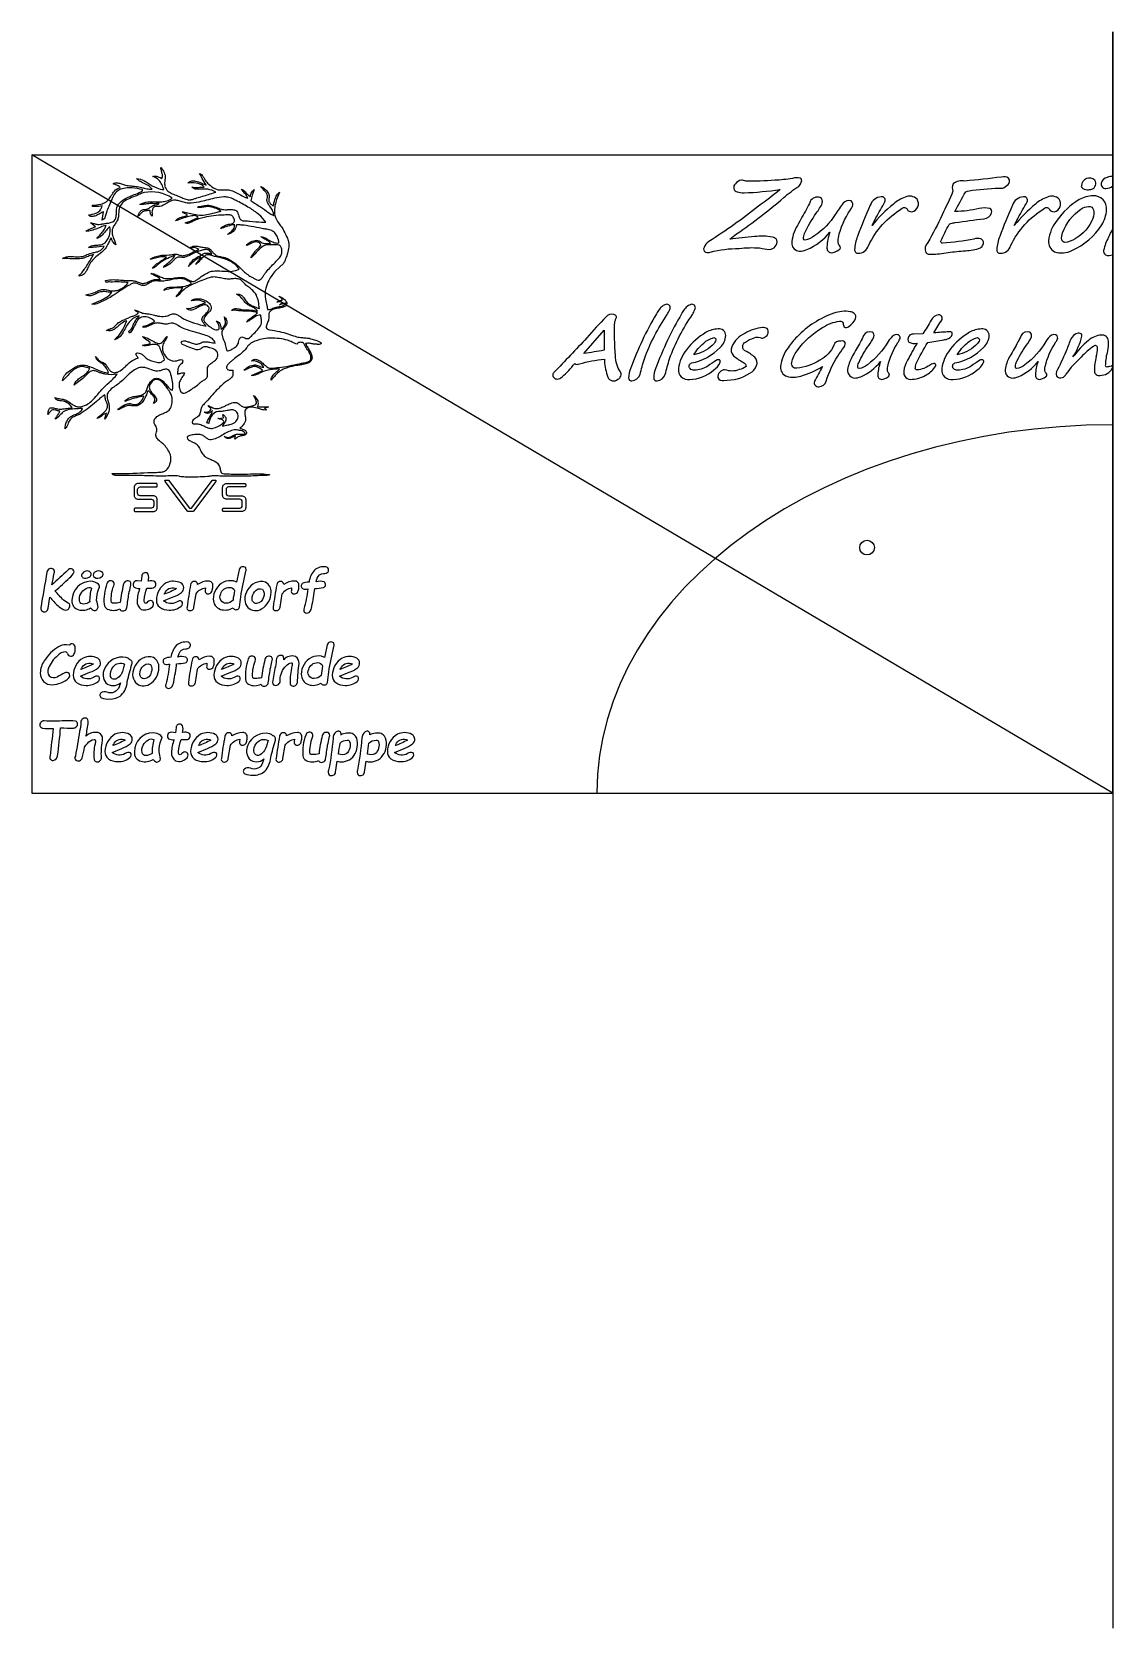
# Model space of a CAD drawing. Header units: millimetres. Extents: x -440 to 0, y -340 to 310.
import ezdxf

# ---------------------------------------------------------------- set-up
doc = ezdxf.new("R2010")
doc.units = ezdxf.units.MM
doc.layers.get('0').update_dxf_attribs({"linetype": 'CONTINUOUS'})

msp = doc.modelspace()

# ---------------------------------------------------------------- linework, layer by layer
for p, q in [((0, 0), (0, 310)), ((0, 310), (0, -340)), ((-440, 260), (0, 260)), ((-7.47, 171.87), (-7.46, 171.87))]:
    msp.add_line(p, q)
msp.add_lwpolyline([(-440, 260), (-440, 0), (0, 0)], close=True)
for points in [[(-362.89, 237.83, 0.078095), (-360.84, 237.6, -0.012143), (-359.14, 237.68, -0.07462), (-357.6, 237.53, -0.213963), (-356.36, 236.65, -0.054467), (-355.92, 235.53, 0.021533), (-355.61, 234.5, 0.085307), (-355.17, 233.7, 0.166481), (-354.17, 233.12, 0.048582), (-353.15, 233.04, -0.039003), (-351.24, 232.93, 0.01442), (-346.5, 232.57, 0.010617), (-344.76, 232.54, 0.061331), (-347.68, 235.65, 0.034217), (-351.44, 238.34, 0.018165), (-356.4, 241.07, 0.013674), (-358.27, 242.01, 0.065654), (-360.39, 242.72, 0.056214), (-361.9, 242.79, 0.040355), (-365.62, 242.27, 0.0064), (-368.9, 241.47, -0.013448), (-372.07, 240.71, -0.056274), (-376.24, 240.26, -0.06083), (-378.32, 240.62, 0.008163), (-380.17, 241.18, 0.058503), (-381.8, 241.47, 0.090358), (-382.98, 241.3, 0.058814), (-384.77, 240.45, -0.011067), (-386.09, 239.67, -0.082101), (-387.88, 238.96, -0.026806), (-389.02, 238.89, 0.089836), (-390.12, 238.74, 0.23941), (-390.97, 237.86, 0.071833), (-391.13, 236.54, -0.004723), (-391.06, 234.92, -0.169112), (-391.78, 236.24, -0.039323), (-391.85, 237.3, 0.002573), (-393.29, 237.19, 0.075059), (-394.59, 236.93, 0.120117), (-395.44, 236.33, 0.011124), (-395.93, 235.75, -0.104435), (-396.88, 234.92, -0.030726), (-396.4, 236.17, -0.084952), (-395.78, 237.07, -0.152795), (-394.67, 237.62, -0.008756), (-393.56, 237.78, 0.099634), (-392.3, 238.28, 0.012251), (-391.32, 238.91, -0.060534), (-390.38, 239.4, -0.046736), (-389.58, 239.59, 0.080861), (-388.55, 239.88, 0.092285), (-388.15, 240.21, -0.041165), (-390.39, 240.05, 0.017875), (-392.38, 240.05, 0.022538), (-394.25, 239.84, -0.042818), (-396.08, 239.68, -0.111408), (-392.8, 240.78, -0.030847), (-390.42, 240.87, 0.007243), (-388.05, 240.83, 0.031272), (-386.16, 240.95, 0.078426), (-383.99, 241.59, 0.059792), (-382.86, 242.33, 0.195448), (-394.23, 244.56, 0.056053), (-395.95, 243.97, -0.020634), (-397.94, 243.07, 0.026711), (-400.84, 241.89, 0.073359), (-403.07, 240.46, 0.163703), (-404.51, 237.86, 0.028409), (-404.7, 235.96, -0.045169), (-404.89, 234.26, -0.080611), (-405.41, 232.9, -0.014358), (-406.29, 231.58, 0.057225), (-407.12, 230.09, 0.135897), (-407.31, 227.68, 0.04977), (-406.76, 225.89, -0.023767), (-406.12, 224.24, -0.034837), (-405.87, 223.28, -0.130544), (-407.42, 225.37, -0.017825), (-407.73, 226.19, 0.031317), (-408.68, 224.39, -0.020044), (-409.47, 222.83, -0.07548), (-411.08, 220.74, -0.023488), (-413.46, 218.78, 0.044308), (-415.36, 217.05, 0.062795), (-416.71, 215.02, -0.012804), (-417.67, 213.05, -0.03837), (-418.35, 211.96, -0.134679), (-419.83, 210.79, -0.085347), (-420.96, 210.58, 0.043924), (-418.62, 213.4, 0.015012), (-416.05, 217.44, -0.009246), (-414.87, 219.31, 0.063718), (-416.66, 218.82, -0.013079), (-418.6, 218.03, -0.052436), (-419.88, 217.74, -0.035481), (-422.91, 217.59, -0.000519), (-426.2, 217.7, 0.008137), (-427.57, 217.72, -0.111576), (-425.53, 218.46, -0.037619), (-423.63, 218.52, 0.015265), (-421.16, 218.41, 0.085238), (-419, 218.74, 0.015971), (-417.59, 219.3, -0.060005), (-415.31, 220.07, 0.010284), (-413.78, 220.4, 0.077216), (-412.12, 221.03, 0.147683), (-410.64, 222.75, -0.012713), (-414.7, 222.31, -0.018918), (-416.99, 222.22, -0.135308), (-415.21, 223.03, -0.028299), (-413.6, 223.19, 0.03972), (-411.94, 223.36, 0.181277), (-409.8, 224.6, 0.084249), (-408.75, 226.37, 0.098184), (-408.14, 229.59, 0.049802), (-408.26, 230.68, 0.052681), (-409.66, 229.33, -0.021584), (-411.41, 227.27, -0.078553), (-412.76, 226.22, -0.064282), (-413.55, 225.92, -0.011742), (-411.99, 227.74, 0.030852), (-410.78, 229.26, 0.087404), (-409.84, 231.21, 0.029745), (-412.01, 230.51, -0.012953), (-414.64, 229.48, -0.049218), (-416.9, 228.9, -0.045949), (-418.04, 228.83, -0.072961), (-416.21, 229.87, 0.006253), (-414.08, 230.68), (-416.19, 232.27, -0.050198), (-414.62, 231.94, 0.034362), (-413.28, 231.59, 0.07775), (-412.02, 231.65, -0.019041), (-410.74, 231.91, -0.004969), (-409.23, 232.11, 0.059146), (-407.59, 232.47, 0.232952), (-405.89, 234.1, 0.076056), (-405.64, 235.36, 0.005106), (-405.62, 236.92, -0.171007), (-404.74, 239.8, -0.089764), (-402.55, 241.82, -0.038875), (-400.14, 243.04, -0.000333), (-397.76, 243.97, 0.042466), (-395.03, 245.24), (-395.03, 245.77, 0.052607), (-399.13, 246.49, 0.053174), (-401.95, 246.41, 0.08554), (-404.45, 245.65, 0.14353), (-406.47, 243.77, 0.036495), (-407.52, 241.71, 0.004292), (-408.75, 238.94, 0.023441), (-409.68, 236.51, -0.004865), (-410.13, 234.79, -0.217566), (-411.43, 233.33), (-410.9, 236.77, 0.01647), (-412.27, 236.02, -0.030117), (-413.69, 235.29, -0.076288), (-415.15, 234.85, -0.04484), (-415.65, 234.84, -0.186022), (-416.99, 235.45, 0.067282), (-413.98, 236.2, 0.093622), (-412.42, 237.19, 0.173014), (-411.43, 239.15, -0.055366), (-414.28, 238.88, -0.002433), (-415.4, 238.89), (-415.4, 239.42, 0.046184), (-412.01, 239.89, 0.084312), (-409.94, 240.73, 0.062279), (-408.94, 241.61, 0.041308), (-407.68, 243.37, -0.046591), (-406.45, 245.13, -0.158079), (-404.02, 246.56, 0.129844), (-405.16, 247.48, 0.02376), (-406.5, 247.99, -0.008223), (-406.93, 248.15, -0.164817), (-405.17, 248.53, -0.047024), (-403.59, 248.16, 0.020979), (-401.91, 247.62, 0.03426), (-399.63, 247.26, -0.002576), (-397.74, 247.09, -0.034804), (-395.29, 246.64, 0.021404), (-393.21, 246.14, 0.065986), (-391.06, 246.03, 0.078431), (-392.7, 247.43, 0.019705), (-394.94, 248.61, -0.032662), (-396.53, 249.54, -0.043811), (-397.41, 250.26, -0.131307), (-394.41, 249.44, -0.021027), (-392.71, 248.36, 0.057617), (-389.18, 246.48, 0.068252), (-386.29, 245.77, 0.024465), (-387.11, 247.82, 0.090136), (-388.37, 249.69, 0.127493), (-390.79, 251.06, -0.187307), (-388.82, 251.11, -0.045233), (-387.84, 250.66), (-387.09, 250.26, 0.169528), (-386.88, 251.96, -0.002334), (-387.22, 253.22, -0.036103), (-387.35, 253.97, -0.054974), (-387.58, 254.7, -0.077144), (-387.58, 254.81, -0.668264), (-387.51, 254.84, -0.049068), (-387.12, 254.39, -0.008258), (-386.82, 253.97, -0.019521), (-386.19, 252.73, -0.140689), (-385.77, 250.55, -0.007872), (-385.92, 249.07, 0.082801), (-385.89, 247.2, 0.158907), (-384.61, 245.17, 0.07303), (-382.88, 244.1, 0.015312), (-380.74, 243.29, -0.024812), (-379.41, 242.74, 0.020344), (-377.71, 242.03, 0.076926), (-375.98, 241.63, 0.068624), (-374.66, 241.82, 0.014058), (-373.43, 242.23, -0.000494), (-371.26, 242.86, -0.002022), (-366.14, 244.41, -0.002751), (-365.13, 244.71, 0.11395), (-368.4, 245.9, 0.047551), (-371.7, 245.98, -0.033993), (-373.03, 245.95, -0.199342), (-374.92, 246.82, 0.068778), (-372.63, 246.65, 0.001473), (-370.78, 246.78, -0.012708), (-369.89, 246.82, 0.119146), (-370.85, 247.67, 0.064259), (-372.37, 248.27, 0.076857), (-375.47, 248.56, 0.051408), (-376.51, 248.41, -0.208187), (-374.86, 249.35, -0.080411), (-373.44, 249.27, -0.044289), (-370.89, 248.39, 0.012606), (-369.1, 247.62, -0.020483), (-370.66, 250.37, 0.011761), (-371.74, 252.38, -0.139209), (-370.39, 251.2, -0.012896), (-369.77, 250.15, 0.077885), (-368.48, 248.42, 0.044282), (-366.06, 246.52, 0.057729), (-364.92, 245.91, 0.068901), (-363.56, 245.64, 0.012942), (-361.45, 245.67, -0.041299), (-359.9, 245.63, -0.064564), (-357.87, 245.05, -0.026875), (-355.61, 243.91, 0.026088), (-353.31, 242.74, 0.029491), (-352.16, 242.33, 0.092726), (-353.15, 244.06, 0.005447), (-354.29, 245.36, -0.023863), (-354.81, 246.03, -0.082629), (-353.14, 244.84, 0.006779), (-352.02, 243.65, 0.045576), (-351.11, 242.86, -0.058055), (-350.75, 244.31, -0.173086), (-349.52, 245.77, 0.051951), (-350.84, 241.27, 0.000774), (-346.97, 238.73, -0.017572), (-343.72, 236.48, 0.06247), (-341.58, 235.18, 0.120633), (-342.11, 237.39, 0.023223), (-343.2, 239.03, -0.057529), (-344.21, 240.74, -0.153224), (-344.26, 242.01, 0.06442), (-344.09, 243.19, 0.120031), (-344.39, 244.16, 0.050985), (-345.27, 245.34, -0.005417), (-346.37, 246.49, -0.025277), (-346.87, 247.09, -0.07696), (-344.82, 245.7, -0.091101), (-343.68, 244.23, -0.180083), (-343.43, 242.61, 0.023791), (-343.57, 241.71, 0.188814), (-343.15, 240.34, 0.056146), (-342.3, 239.52, -0.0025), (-341.84, 239.15, 0.024473), (-341.37, 240.69, -0.023786), (-340.87, 242.41, -0.028784), (-340.58, 243.07, -0.118667), (-339.2, 244.71, 0.027926), (-340.7, 240.67, 0.051059), (-341.25, 237.83, 0.107483), (-340.86, 234.39, 0.067646), (-339.67, 232.29, -0.000242), (-338.46, 230.64, -0.046165), (-337.39, 228.82, -0.020635), (-336.02, 225.99, -0.067979), (-335.45, 224.08, -0.071417), (-335.5, 221.83, -0.035763), (-336.29, 218.79, -0.030892), (-337.22, 216.41, -0.045856), (-337.61, 215.71), (-340.81, 212.69, 0.066535), (-343.58, 208.81, 0.062396), (-344.78, 205.69, 0.100641), (-344.92, 201.16, 0.022457), (-344.39, 198.59, -0.004557), (-343.96, 196.82, 0.043653), (-342.3, 197.28, -0.021832), (-340.52, 197.9, -0.019007), (-339.41, 198.12, 0.033198), (-338.27, 198.37, 0.220973), (-336.55, 199.73), (-339.2, 198.93), (-338.14, 199.73, 0.16471), (-339.65, 200.08, 0.018204), (-340.26, 199.99, -0.118686), (-338.77, 200.65, 0.00091), (-338.14, 200.79), (-338.14, 201.32, -0.083306), (-339.46, 202.37, -0.061535), (-337.21, 201.06, -0.116782), (-336.42, 200.09, -0.146618), (-336.28, 199.24, -0.195362), (-336.82, 198.38, -0.097422), (-338.07, 197.81, -0.024001), (-339.78, 197.48, 0.04996), (-341.57, 197.09, 0.123836), (-343.08, 196.15, 0.1522), (-343.55, 195.04, 0.02407), (-343.59, 193.95, -0.041856), (-343.64, 192.92, -0.059808), (-343.93, 192.02, 0.04981), (-344.55, 190.48, 0.135298), (-344.6, 189.57, 0.201055), (-344.15, 188.99, 0.087388), (-343.25, 188.71, -0.017889), (-339.2, 187.99, -0.023511), (-335.84, 187.01, 0.010509), (-332.79, 186.04, 0.048871), (-330.61, 185.55, 0.006352), (-329.03, 185.45, -0.029632), (-327.82, 185.33, -0.034326), (-326.58, 185.08, -0.029657), (-323.78, 184.18, -0.037093), (-322.72, 183.69, -0.101031), (-322.31, 183.37, -0.485975), (-322.36, 183.01, -0.098033), (-323.04, 182.77, -0.100801), (-323.76, 182.75, -0.135604), (-323.85, 182.79, -0.044599), (-325.31, 182.9, 0.014066), (-326.73, 183.14, 0.109805), (-328.62, 183.06, 0.026971), (-327.72, 181.43, -0.017521), (-326.69, 179.66, -0.063481), (-326.08, 178.09, -0.153462), (-326.13, 176.47, -0.145215), (-326.96, 175.47, -0.069959), (-328.46, 174.81, -0.02884), (-330.62, 174.39, 0.013018), (-332.3, 174.16, 0.032832), (-335.77, 173.34, 0.048342), (-338.28, 172.3, 0.089022), (-340.61, 170.46, -0.007001), (-341.95, 168.94, -0.022551), (-342.64, 168.24, -0.146156), (-341.94, 170.01, -0.045951), (-340.91, 171.09, 0.01987), (-339.58, 172.32, 0.019861), (-339.2, 172.74, 0.047415), (-343.09, 172.41, 0.068515), (-346.68, 171.29, -0.003863), (-347.96, 170.69, -0.037087), (-349.07, 170.28, -0.078835), (-350.58, 170.09, -0.027855), (-348.76, 170.94, 0.023978), (-346.72, 171.85, 0.018884), (-346.08, 172.21, 0.068218), (-347.87, 173.35, 0.068639), (-349.04, 173.71, 0.117434), (-350.53, 173.53, 0.026176), (-352.11, 172.81, -0.073617), (-353.75, 172.21, -0.075849), (-352.32, 173.37, -0.09667), (-349.87, 174.33, -0.138265), (-348.12, 174.16, -0.013447), (-347.28, 173.82, 0.06658), (-346.21, 173.52, 0.063309), (-345.55, 173.53, 0.097), (-347.39, 175.31, 0.202774), (-350.58, 175.92, -0.115691), (-349.73, 176.55, -0.166231), (-348.43, 176.59, -0.075113), (-346.87, 175.75, -0.016767), (-345.27, 174.42, 0.045095), (-343.98, 173.4, 0.162813), (-342.46, 173.03, 0.018377), (-340.74, 173.24, -0.013796), (-339.65, 173.34, 0.024763), (-335.22, 174.02, -0.000183), (-331.15, 174.88, -0.013335), (-329.44, 175.19, 0.056311), (-327.68, 175.63, 0.116972), (-326.73, 176.24, 0.113923), (-326.47, 176.73, 0.12879), (-326.51, 178.03, 0.0534), (-327.19, 179.61, 0.003559), (-328.33, 181.43, -0.021328), (-328.81, 182.33, 0.044487), (-329.22, 183.02, 0.162744), (-329.88, 183.51, 0.164531), (-331.4, 183.46, 0.174804), (-331.97, 183.02, 0.097569), (-332.06, 182.79, -0.022708), (-334.05, 183.66, 0.042278), (-336.02, 184.45, 0.070618), (-342.61, 185.33, 0.089002), (-348.67, 184.27, 0.048173), (-350.84, 183.2, 0.081974), (-352.42, 181.68, -0.017554), (-353.53, 180.24, -0.042913), (-355.84, 178.22, 0.011284), (-358.06, 176.53, 0.010452), (-359.16, 175.59, 0.030578), (-360.13, 174.73, 0.177518), (-360.78, 173.51, 0.317884), (-360.35, 172.56, 0.093138), (-359.65, 172.31, 0.040836), (-358.25, 172.21, -0.016818), (-358.17, 171.09, -0.117964), (-358.39, 169.8, -0.108087), (-359.39, 168.64, -0.024445), (-360.62, 167.82, 0.048516), (-361.95, 166.89, 0.022077), (-365.89, 162.91, 0.005462), (-368.42, 160.04, -0.015708), (-369.49, 158.92, 0.066133), (-370.79, 157.39, 0.09259), (-371.3, 155.96, -0.021783), (-371.59, 154.64, -0.05366), (-371.86, 153.97, -0.105655), (-372.53, 153.27, -0.018174), (-373.52, 152.64, 0.066994), (-374.35, 152, 0.203096), (-374.75, 151.08, 0.357499), (-374.25, 150.42, 0.057928), (-373.24, 150.36, -0.10543), (-371.72, 150.22, -0.038001), (-370.08, 149.56, 0.025295), (-368.71, 148.92, 0.082618), (-367.15, 148.55, 0.068079), (-366.19, 148.63, 0.109803), (-362.76, 150.33, 0.051039), (-362.17, 150.85, 0.147838), (-361.92, 151.36, 0.226263), (-362.1, 151.82, 0.112187), (-362.83, 152.19, -0.005561), (-364.05, 152.53, -0.036693), (-364.33, 152.63), (-361.95, 152.9), (-362.22, 154.22, -0.082076), (-361.3, 153.28, -0.231754), (-361.08, 151.91, -0.067776), (-361.49, 151.03, 0.008643), (-362.48, 149.46, -0.025969), (-360.3, 149.95, 0.040344), (-358.45, 150.39, 0.190999), (-356.59, 151.89, 0.137613), (-356.07, 153.71, 0.329302), (-357.74, 155.98, 0.098512), (-359.06, 156.08, 0.037687), (-360.58, 155.8, -0.036145), (-361.78, 155.54, -0.020031), (-363.35, 155.44, 0.032255), (-364.61, 155.33, 0.172346), (-366.14, 154.54, 0.100469), (-367.6, 152.16, 0.069737), (-368.04, 150.52), (-368.83, 150.78, -0.053235), (-368.13, 152.32, 0.001694), (-367.26, 153.78, 0.091695), (-366.45, 155.81, -0.018762), (-367.5, 155.08, -0.125503), (-368.58, 154.65, -0.18765), (-369.62, 155.02, -0.027125), (-369.89, 155.28, 0.068721), (-368.75, 155.2, 0.207354), (-367.45, 155.85, 0.058663), (-366.98, 156.6, -0.066637), (-367.93, 157.39, -0.050795), (-368.3, 157.92, -0.005235), (-366.74, 157.13, 0.101918), (-365.13, 156.64, 0.088464), (-363.1, 156.94, 0.029273), (-361.25, 157.75, -0.016519), (-359.76, 158.48, -0.088476), (-357.46, 159.13, -0.156957), (-356.11, 158.81, -0.029923), (-355.05, 157.98, 0.091506), (-353.94, 157.3, 0.091903), (-353.13, 157.19, 0.049727), (-351.52, 157.42, 0.022478), (-349.46, 158.02, 0.113063), (-348.86, 158.38, 0.199744), (-348.57, 159.19, 0.089736), (-348.82, 160.14, 0.027369), (-349.5, 161.39, -0.019476), (-349.78, 161.89, -0.072198), (-348.57, 160.65, -0.17115), (-347.96, 158.65, -0.06191), (-348.19, 157.39), (-343.7, 157.39, -0.211761), (-344.96, 156.86, -0.010639), (-345.28, 156.87, 0.042002), (-345.07, 156.47, 0.094504), (-344.49, 156.07, -0.073094), (-345.7, 156.07, -0.034613), (-347.38, 156.47, 0.020275), (-349.49, 157.04, 0.090227), (-351.29, 157.15, 0.152063), (-352.87, 156.41, 0.17241), (-353.34, 155.54, 0.084745), (-353.26, 154.13, -0.019613), (-353.02, 152.85, -0.168621), (-353.57, 150.48, -0.072742), (-354.69, 149.19, -0.016828), (-355.34, 148.66, 0.077591), (-354.56, 148.31, -0.031917), (-353.53, 147.96, -0.180182), (-352.74, 147.23, -0.300353), (-352.94, 146.06, -0.151038), (-353.76, 145.6, -0.024535), (-354.9, 145.46, 0.107697), (-356.31, 144.93, -0.002388), (-357.46, 144.17), (-357.19, 145.49, -0.000643), (-358.57, 144.85, -0.06227), (-359.74, 144.45, -0.18335), (-361.07, 144.69, -0.076482), (-361.69, 145.22, 0.060531), (-360.24, 144.85, 0.152525), (-358.89, 145.19, -0.002403), (-357.87, 145.8, -0.122369), (-356.26, 146.25, -0.017186), (-354.91, 146.2, 0.077336), (-353.22, 146.28, 0.279935), (-354.44, 147.52, 0.030289), (-355.59, 147.73, -0.016877), (-356.13, 147.83, 0.107573), (-358.25, 147.81, 0.062469), (-360.36, 147.02, 0.014553), (-362.51, 145.79, -0.033443), (-364.85, 144.51, -0.083442), (-366.98, 143.89, -0.1321), (-368.16, 144.09, -0.053934), (-369.24, 144.77, 0.02576), (-370.33, 145.59, 0.153403), (-372.01, 146.12, 0.036932), (-373.64, 146.02, 0.021484), (-375.71, 145.66, 0.150919), (-376.61, 145.25, 0.342113), (-376.66, 144.32, 0.097004), (-376.21, 143.87, 0.042642), (-374.73, 143.07, -0.015619), (-373.68, 142.6, -0.073018), (-373.09, 142.24, -0.076128), (-372.07, 140.94, -0.004849), (-371.08, 139.03, 0.087203), (-369.86, 137.35, 0.073502), (-368.15, 136.28, 0.003003), (-366.61, 135.67, -0.055551), (-365.11, 134.91, -0.195362), (-363.41, 132.28, 0.007476), (-363.27, 131.38, 0.153623), (-362.91, 130.53, 0.129713), (-362.33, 130.18, 0.048954), (-361.08, 130, -0.00598), (-358.08, 129.93, 0.015061), (-355.88, 129.86, 0.004977), (-351.02, 130.02, -0.016218), (-347.43, 130.09, -0.041369), (-344.08, 129.8, -0.015283), (-343.17, 129.61, -0.064718), (-345.44, 129.35, 0.020284), (-347.24, 129.33, -0.013802), (-354.6, 129.08, -0.002566), (-361.42, 129.08, -0.00956), (-364.14, 129.18, 0.035629), (-366.68, 129.17, 0.036196), (-368.04, 128.98, -0.082292), (-368.51, 128.91, -0.017759), (-376.34, 128.71, -0.022914), (-378.78, 128.81, -0.057542), (-379.92, 128.98, -0.072474), (-380.21, 129.1, 0.039642), (-382.69, 129.25, 0.003425), (-385.4, 129.13, -0.023844), (-388.71, 129.12, 0.004095), (-395.94, 129.33, 0.004434), (-404.29, 129.35, -0.02206), (-405.72, 129.37, -0.035512), (-406.2, 129.44, -0.151131), (-407.46, 130.14), (-401.91, 130.14, -0.007154), (-389.71, 130.64, 0.013679), (-387.84, 130.71, 0.070589), (-386.25, 130.99, 0.118266), (-384.99, 131.92, 0.129731), (-383.49, 135.24, 0.146614), (-383.94, 138.63, 0.071445), (-385.45, 140.93, 0.057143), (-386.49, 142.11, 0.00132), (-387.78, 143.2, -0.058376), (-389.01, 144.47, -0.05868), (-389.44, 145.22, -0.126739), (-389.55, 146.03, -0.040165), (-389.27, 147.14, 0.052857), (-389.11, 147.92, 0.118934), (-389.27, 148.81, 0.038016), (-389.74, 149.71, -0.048059), (-390.18, 150.61, -0.133766), (-390.29, 151.57, -0.158837), (-389.49, 153.04, -0.071281), (-388.01, 154.03, -0.013702), (-386.56, 154.67, 0.039275), (-385, 155.38, 0.154404), (-383.56, 156.84, 0.084285), (-382.93, 158.98, 0.162546), (-383.61, 162.85, 0.029025), (-384.79, 164.73, 0.014723), (-386.03, 166.45, 0.070237), (-387.38, 167.78, 0.09586), (-388.63, 168.37, 0.224224), (-390.61, 168.01, 0.160085), (-392.08, 166.03, 0.156625), (-392.13, 164.54, 0.089063), (-391.3, 163.23, -0.008036), (-390.07, 161.84, -0.047), (-389.5, 161.03, -0.087899), (-389.26, 160.37, -0.220431), (-389.51, 159.44, -0.110865), (-390.53, 158.72, 0.120759), (-389.99, 160.02, 0.144394), (-390.18, 161.07, 0.072988), (-390.87, 162.04, -0.03), (-392.38, 163.74), (-392.91, 163.74, -0.019177), (-393.59, 161.78, -0.067653), (-394.81, 159.47, -0.092425), (-396.11, 158.22, -0.160398), (-398.28, 157.68, -0.003771), (-399.71, 157.84, 0.104539), (-401.38, 157.75, 0.045477), (-403.01, 157.05, -0.037742), (-405.08, 156.07, -0.075591), (-404.41, 156.84, -0.101756), (-401.47, 158.46, -0.049191), (-400.58, 158.65, -0.074223), (-399.56, 158.55, 0.010825), (-398.55, 158.31, 0.17346), (-396.7, 158.61, 0.143957), (-395.04, 160.3, 0.065016), (-394.5, 161.63, 0.049063), (-400.3, 160.2, 0.008366), (-402.17, 159.51, -0.159282), (-400.72, 160.87, -0.069605), (-398.03, 161.59, 0.0206), (-396.24, 161.9, 0.085042), (-394.53, 162.53, 0.118998), (-393.65, 163.44, 0.053864), (-393.07, 164.73, -0.018994), (-392.46, 166.36, -0.090424), (-391.38, 167.87, -0.080908), (-390.35, 168.67, -0.157282), (-388.94, 168.93, -0.130314), (-386.98, 168.07, -0.040706), (-385.66, 166.71, 0.015771), (-384.53, 165.36, 0.046458), (-383.54, 164.44, 0.048115), (-382.86, 164.01, 0.093958), (-382.74, 167.66, 0.036823), (-383.39, 170.36, 0.054329), (-383.89, 171.7, 0.128788), (-384.51, 172.41, 0.150717), (-385.56, 172.65, 0.061548), (-386.48, 172.48, 0.003053), (-387.76, 172.05, -0.047504), (-388.71, 171.84, -0.076462), (-389.57, 171.88, -0.034098), (-391.39, 172.43, 0.028758), (-393.73, 173.22, 0.060146), (-395.2, 173.43, 0.06332), (-396.08, 173.32, 0.074181), (-398.25, 172.38, 0.047525), (-400.35, 170.77, 0.005119), (-402.65, 168.56, -0.042436), (-404.73, 166.75, 0.004051), (-406.7, 165.39, 0.069142), (-408.62, 163.7, 0.100176), (-409.31, 162.43, 0.096458), (-409.41, 161.28, 0.043822), (-408.96, 159.47, -0.030173), (-408.54, 157.92, -0.101557), (-408.73, 155.38, -0.097667), (-409.86, 152.93, -0.050961), (-410.37, 152.37, -0.034162), (-409.58, 154.75, 0.115867), (-410.94, 154.15, -0.018541), (-412.13, 153.21, -0.134604), (-413.55, 152.63, -0.019259), (-411.93, 153.99, 0.033182), (-410.34, 155.36, 0.04803), (-409.58, 156.25, 0.245447), (-409.29, 158.31, 0.024811), (-409.74, 159.46, -0.067491), (-410.16, 161.05, 0.037876), (-410.37, 162.16, 0.069076), (-412.3, 160.79, -0.014805), (-413.81, 159.4, -0.024678), (-419.9, 154.7, -0.050359), (-421.43, 153.92, 0.023429), (-422.98, 153.27, 0.093101), (-424.31, 152.31, 0.092199), (-425.25, 150.64, -0.016091), (-425.66, 149.63, -0.100601), (-426.51, 148.4, -0.096696), (-425.9, 151.17, -0.10416), (-424.69, 152.93, -0.071609), (-423.49, 153.73, -0.007655), (-421.99, 154.4, 0.068634), (-420.44, 155.26, 0.118635), (-419.37, 156.6, 0.017207), (-422.68, 156.49, 0.054087), (-425.67, 155.99, 0.126068), (-427.72, 154.85, 0.00282), (-428.89, 153.61, -0.031421), (-429.68, 152.87, -0.059929), (-430.48, 152.37, -0.041132), (-429.77, 153.59, 0.021763), (-428.95, 154.87, 0.032751), (-428.63, 155.54, -0.01332), (-429.85, 155.84, 0.051486), (-431.05, 156.05, 0.110844), (-431.91, 155.93, 0.121223), (-432.33, 155.61, 0.069218), (-433.37, 154.37, -0.101042), (-433.46, 154.26, -0.452047), (-433.48, 154.34, -0.051262), (-433.08, 156.12, -0.105921), (-432.79, 156.71, -0.138351), (-432.6, 156.87, -0.085076), (-430.85, 156.78, 0.013215), (-429.46, 156.49, 0.072223), (-427.37, 156.45, 0.003537), (-425.19, 156.74, -0.029417), (-423.6, 156.87, 0.107956), (-424.9, 158.5, 0.14611), (-427.99, 159.78, -0.010149), (-428.89, 159.87, -0.095256), (-429.87, 160.15, -0.152263), (-430.74, 161.1, 0.033295), (-428.86, 160.68, -0.041854), (-426.73, 160.24, -0.067086), (-425.36, 159.59, -0.013945), (-423.87, 158.55, 0.034011), (-422.72, 157.83, 0.119246), (-420.96, 157.34, 0.129528), (-417.81, 158.17, 0.056933), (-415.8, 159.62, 0.032322), (-413.37, 162.18, -0.005648), (-411.52, 164.36, -0.029829), (-409.32, 166.57, 0.014129), (-407.06, 168.63, 0.046856), (-405.34, 170.62, -0.09104), (-410.13, 170.64, -0.023592), (-411.69, 171, -0.020602), (-412.91, 171.47, 0.042141), (-414.22, 171.95, 0.183945), (-415.89, 171.86, 0.072872), (-417.22, 170.93, 0.001072), (-418.38, 169.77, -0.021769), (-420.34, 168.08, 0.007043), (-422.48, 166.4, 0.003433), (-422.81, 166.13, -0.149028), (-421.71, 168.06, -0.036739), (-420.2, 169.27, 0.024365), (-418.14, 170.73, 0.074099), (-416.91, 172.05, 0.066137), (-416.46, 173.01, -0.010547), (-417.8, 173.4, 0.023936), (-418.76, 173.65, 0.057644), (-419.63, 173.72, 0.150513), (-422.94, 172.48, 0.036681), (-424.64, 170.92, -0.002533), (-425.94, 169.51, -0.040518), (-427.57, 167.98, -0.10069), (-426.7, 170.02, -0.094427), (-424.66, 172, -0.008751), (-423.07, 173.1, -0.053336), (-421.42, 174, -0.12008), (-418.9, 174.31, -0.062416), (-416.51, 173.75, -0.017523), (-414.21, 172.79, 0.021825), (-411.74, 171.76, 0.06434), (-409.35, 171.19, 0.021913), (-408.78, 171.15, 0.052194), (-409.85, 173.3, 0.091176), (-411.16, 174.7, 0.009886), (-412.38, 175.52, -0.116214), (-413.65, 176.77, -0.061736), (-414.08, 177.77, -0.038406), (-413.33, 176.93, 0.047128), (-412.63, 176.14, 0.096684), (-411.81, 175.65, -0.010607), (-410.99, 175.35, -0.104584), (-410.21, 174.82, -0.035931), (-409.21, 173.44, 0.028728), (-408.42, 172.33, 0.084746), (-407.56, 171.57, 0.154748), (-406.14, 171.24, 0.096168), (-404.7, 171.65, 0.071677), (-402.43, 173.31, 0.000495), (-401.12, 174.57, -0.079631), (-398.26, 176.66, -0.054659), (-396.61, 177.24, -0.066878), (-397.43, 178.24, -0.098946), (-397.64, 178.74, -0.428497), (-397.26, 179.24, -0.160657), (-395.58, 178.92, -0.054278), (-394.44, 178.08, 0.033137), (-393.1, 176.9, 0.061202), (-391.31, 176.08, 0.037428), (-389.19, 175.5, 0.046405), (-388.21, 175.39, 0.118509), (-387.37, 175.58, 0.042189), (-386.4, 176.19, -0.011606), (-386.03, 176.44, 0.066336), (-386.76, 178.64, -0.019846), (-387.44, 180.1, 0.002081), (-387.86, 181.24, 0.112456), (-388.44, 182.19, 0.162205), (-389.73, 182.73, 0.081156), (-391.6, 182.59, -0.00959), (-392.9, 182.29, -0.116499), (-395.03, 182.27, -0.046462), (-393.51, 182.68, 0.036187), (-391.85, 183.06), (-391.85, 183.59, -0.002465), (-393.29, 184.52, -0.070956), (-395.03, 185.97, -0.044647), (-392.72, 185.11, -0.007655), (-389.65, 183.56, 0.062247), (-388.7, 183.18, 0.226327), (-387.17, 183.48, 0.065405), (-386.48, 184.22, -0.015182), (-385.78, 185.23, -0.100546), (-384.97, 185.97, -0.05069), (-385.75, 184.4, 0.033392), (-386.55, 182.99, 0.159938), (-386.82, 180.43, 0.143792), (-385.16, 177.37, 0.147173), (-382.93, 176.1, 0.122618), (-381.06, 176.1, 0.002241), (-379.69, 176.51, -0.186691), (-378.9, 176.52, -0.283899), (-378.58, 175.94, -0.13331), (-378.77, 175.39, -0.05338), (-379.35, 174.7, 0.050411), (-380.05, 173.99, 0.10835), (-380.57, 172.76, 0.032304), (-380.72, 171.24, -0.003081), (-380.74, 170.62, -0.014242), (-379.35, 171.07, -0.111828), (-377.83, 171.15, -0.045744), (-378.68, 169.63, 0.036231), (-379.72, 167.87, 0.116294), (-380.09, 166.31, 0.078838), (-379.8, 164.41, 0.082691), (-379.32, 163.44, 0.148735), (-378.62, 162.91, 0.180105), (-377.52, 163.01, 0.032609), (-376.47, 163.59, -0.011726), (-375.98, 163.9, 0.039624), (-372.06, 166.69, 0.006396), (-371.21, 167.41, -0.040901), (-370.09, 168.14, 0.082053), (-368.99, 168.94, 0.156348), (-368.51, 170.08, 0.044316), (-368.56, 171.79, -0.043236), (-368.57, 172.86, -0.203837), (-367.73, 174.52, -0.03178), (-366.49, 175.42, 0.037325), (-365.33, 176.27, 0.198767), (-364.33, 178.16, 0.122337), (-364.43, 179.35, 0.171321), (-365.53, 180.58, 0.065325), (-367.51, 181.36, 0.025884), (-368.69, 181.7, 0.114911), (-369.89, 181.76, 0.105503), (-370.73, 181.36, -0.006365), (-371.39, 180.87, -0.114297), (-372.27, 180.49, -0.10441), (-373.11, 180.56, -0.001693), (-376.1, 181.63, -0.044999), (-378.67, 182.75, -0.150182), (-379.16, 183.19, -0.278536), (-379.14, 183.67, -0.246405), (-378.29, 184.2, -0.097067), (-376.81, 183.97, -0.015254), (-375.58, 183.5, 0.04879), (-373.84, 182.96, 0.108929), (-372.27, 182.95, 0.033685), (-371.08, 183.42, -0.135306), (-369.32, 183.86, -0.043389), (-367.53, 183.63, 0.042112), (-365.39, 183.32, 0.121805), (-366.54, 184.95, 0.062225), (-368.04, 185.92, 0.040196), (-370.43, 186.84, 0.004128), (-373.59, 187.71, -0.022408), (-377.64, 189, -0.062973), (-380.37, 190.35, 0.048817), (-381.8, 191.17, 0.141928), (-383.33, 191.34, 0.005616), (-384.55, 191.11, -0.085861), (-386.26, 191.08, 0.002838), (-387.82, 191.37, 0.064448), (-389.2, 191.46, 0.07192), (-390.93, 190.97, -0.001262), (-392.56, 190.21, -0.10264), (-394.76, 189.67), (-394.76, 190.2, 0.093582), (-392.11, 190.97, -0.002071), (-390, 192.06, 0.188208), (-394.11, 194.04, 0.214479), (-396.42, 193.22, 0.071285), (-397.43, 191.89, 0.012929), (-398.29, 190.21, -0.024725), (-399, 188.87, -0.091861), (-400.32, 187.29), (-400.58, 188.09, 0.145638), (-399.26, 189.5, 0.014778), (-398.63, 190.95, -0.067334), (-397.57, 192.84, 0.010157), (-396.35, 194.44, 0.132703), (-399.65, 192.63, 0.056505), (-401.11, 190.85, 0.024067), (-402.41, 188.56, -0.018442), (-403.25, 187.08, -0.120212), (-405.15, 185.12, -0.082996), (-406.4, 184.65, -0.024308), (-405.38, 185.64, 0.069687), (-403.88, 187.33, 0.035887), (-402.21, 190.42, 0.004876), (-401.38, 192.32, 0.119418), (-403.72, 191.22, 0.01132), (-405.27, 189.82, -0.071204), (-406.93, 188.62, -0.100041), (-408.16, 188.34, -0.006956), (-409.42, 188.35), (-409.58, 188.35, -0.118658), (-408.37, 189.02, 0.029838), (-407.39, 189.33, 0.09312), (-406.1, 190.28, -0.014824), (-405.06, 191.32, -0.072546), (-403.53, 192.31, -0.015482), (-401.36, 193.26, -0.00473), (-399.83, 193.95, 0.001774), (-398.53, 194.42, 0.056892), (-397.45, 194.94, 0.105101), (-396.61, 195.76, -0.133464), (-398.02, 196.62, -0.010091), (-398.2, 196.82, -0.029776), (-395.87, 195.88, 0.083499), (-394.04, 195.33, -0.020266), (-392.29, 195.14, -0.019551), (-390.16, 194.64, 0.018589), (-388.68, 194.3, 0.058778), (-385.79, 194.19, 0.098099), (-384, 194.75, -0.037797), (-383.12, 195.13, -0.171372), (-381.47, 195.09, -0.063642), (-380.17, 194.43, -0.005425), (-378.73, 193.46, 0.047416), (-377.31, 192.7, 0.026799), (-373.77, 191.42, 0.015473), (-369.1, 190.2, 0.01361), (-369.88, 191.15, -0.048302), (-370.52, 192.02, -0.105707), (-370.79, 192.85, -0.160383), (-370.59, 193.71, -0.043637), (-369.83, 194.65, 0.022798), (-368.64, 195.88, 0.091736), (-367.95, 196.96, 0.286174), (-368.19, 198.25, 0.238446), (-369.63, 198.86, 0.072953), (-371.07, 198.5, 0.02495), (-372.54, 197.76, -0.02839), (-373.83, 197.09, -0.093507), (-375.26, 196.7, -0.192216), (-377.03, 197.35, 0.08338), (-373.6, 198.03, 0.009433), (-371.33, 198.97, -0.026125), (-369.36, 199.73, 0.129152), (-372.31, 200.72, 0.050112), (-375.18, 200.52, -0.107112), (-374.11, 201.13, -0.096039), (-372.04, 201.35, -0.115244), (-369.03, 200.46, -0.093733), (-367.73, 199.39, -0.205051), (-367.09, 197.35, -0.134099), (-367.51, 196.34, -0.033621), (-368.45, 195.31, 0.052732), (-369.65, 194.02, 0.169155), (-370.03, 192.83, 0.148913), (-369.54, 191.73, 0.051913), (-368.22, 190.47, 0.056513), (-366.16, 189.1, 0.09172), (-365.13, 188.72, 0.150282), (-364.18, 188.81, 0.298665), (-363.74, 189.61, 0.091569), (-363.94, 190.61, 0.068422), (-364.86, 192.32, -0.145174), (-363.56, 191.27, -0.0862), (-363.16, 190.08, -0.012256), (-363.01, 188.88, 0.102557), (-361.64, 190.27, 0.148242), (-361.22, 191.85, 0.067943), (-361.52, 193.42, 0.014998), (-361.69, 193.91, -0.022052), (-361.22, 193.42, -0.152101), (-360.61, 191.73, -0.149992), (-361.12, 190.31, 0.002059), (-361.88, 189.33, 0.101006), (-362.65, 187.82, 0.11135), (-362.61, 186.48, 0.030986), (-361.78, 184.09, -0.021669), (-361.28, 182.73, -0.036272), (-361.06, 181.61, 0.069439), (-360.84, 180.66, 0.085741), (-360.63, 180.32, 0.224127), (-360.07, 180.1, 0.095453), (-359.24, 180.38, -0.003744), (-357.9, 181.19, 0.072928), (-356.62, 182.18, 0.136052), (-355.86, 183.69, -0.046224), (-355.59, 184.68, -0.175409), (-354.83, 185.65, -0.191538), (-354.13, 185.75, -0.040195), (-353.32, 185.41, 0.102064), (-352.39, 185.11, 0.168837), (-351.45, 185.45, 0.04369), (-350.66, 186.15, 0.004508), (-348.65, 188.15, 0.064244), (-346.99, 190.28, 0.082866), (-346.56, 191.37, 0.083907), (-346.54, 192.52, 0.005698), (-346.8, 194.07, -0.025601), (-346.87, 194.7, 0.116712), (-349.05, 194.09, 0.025275), (-350.59, 193.08, -0.023894), (-351.95, 192.17, -0.030112), (-352.69, 191.79, -0.056037), (-350.91, 193.5, -0.002329), (-349.15, 194.77, 0.015363), (-348.19, 195.49, 0.078176), (-349.62, 196.06, 0.050155), (-351.65, 196.27, -0.007549), (-353.63, 196.28, -0.025465), (-355.75, 196.48, 0.033865), (-357.64, 196.65, 0.040062), (-358.78, 196.55, -0.161818), (-357.24, 197.34, -0.080759), (-356.13, 197.29, 0.003295), (-354.75, 196.98, 0.052254), (-352.55, 196.78, -0.010984), (-350.59, 196.74, -0.07577), (-348.19, 196.29, 0.134199), (-349.43, 197.55, 0.023179), (-351.06, 198.34, -0.058228), (-352.42, 199.1, -0.059259), (-353.63, 200.34, 0.004846), (-354.49, 201.47, 0.144097), (-356.66, 203.17, -0.236175), (-354.59, 202.67, -0.052441), (-353.67, 201.65, 0.013448), (-352.62, 200.19, 0.086299), (-351.3, 199.02, 0.041064), (-349.29, 198.04, 0.008323), (-347.4, 197.35, 0.021802), (-347.82, 200.27, 0.066078), (-348.64, 202.77, 0.104648), (-350.61, 205.15, 0.011759), (-352.12, 206.32, -0.057021), (-353.6, 207.63, 0.021994), (-354.43, 208.54, 0.112705), (-355.61, 209.34, 0.085313), (-357.46, 209.52, 0.000758), (-359.36, 209.35, -0.081547), (-361.65, 209.5, -0.000741), (-363.68, 209.92, 0.05001), (-366.05, 210.2, 0.083682), (-367.87, 209.9, 0.016509), (-369.78, 209.16, -0.002805), (-372.62, 208.07, 0.030897), (-375.91, 206.58, 0.076021), (-378.85, 204.41, -0.013816), (-380.53, 202.72, -0.027529), (-381.27, 202.11, -0.020563), (-380.08, 203.75, 0.030392), (-378.85, 205.43, 0.016152), (-378.62, 205.81, 0.021657), (-382.17, 205.65, 0.044838), (-385.2, 205.12, 0.02555), (-386.29, 204.76, -0.200087), (-384.16, 206, -0.027186), (-382.55, 206.08, 0.02816), (-379.08, 206.28, 0.058067), (-376.25, 206.91, 0.040307), (-375.18, 207.4), (-375.18, 207.93, -0.005675), (-376.61, 208.7, 0.074548), (-378.36, 209.41, 0.072035), (-380.79, 209.51, 0.024489), (-383.88, 208.97, -0.028332), (-386.32, 208.53, -0.045796), (-387.94, 208.52, 0.022599), (-389.6, 208.62, 0.101789), (-391.12, 208.31, 0.025197), (-392.66, 207.47, -0.083461), (-394.23, 206.8, -0.143258), (-395.95, 207.04, 0.011818), (-397.22, 207.55, 0.167811), (-398.8, 207.62, 0.053943), (-400.05, 207.05, 0.017922), (-403.39, 205.03, -0.003885), (-406.52, 202.96, -0.039655), (-411.17, 200.37, 0.012201), (-412.39, 199.77, -0.038591), (-413.59, 199.24, -0.155423), (-415.66, 199.2, 0.024893), (-411.79, 200.79, 0.060818), (-408.65, 202.72, 0.066748), (-407.46, 203.96, -0.024259), (-409.48, 204.14, 0.052297), (-411.44, 204.21, 0.089816), (-413.69, 203.5, -0.015696), (-414.87, 202.9, -0.03859), (-415.59, 202.63, -0.152551), (-417.46, 202.67, -0.032122), (-418.04, 202.9, 0.010648), (-415.8, 203.44, 0.047279), (-414.03, 204.13, -0.033212), (-412.32, 204.86, -0.090698), (-410.7, 205.09, -0.038066), (-408.86, 204.83, 0.045817), (-406.67, 204.53, 0.085557), (-404.94, 204.89, 0.090312), (-401.78, 206.82, 0.076343), (-400.85, 207.93, 0.003294), (-403.66, 208.14, 0.033199), (-407.2, 208.16, -0.012301), (-408.43, 208.17, 0.10827), (-409.84, 207.93, 0.110922), (-409.89, 208.38, 0.019115), (-410.11, 208.72, -0.065072), (-406.83, 209.13, -0.021642), (-403.88, 208.95, 0.009736), (-401.94, 208.75, 0.010051), (-399.93, 208.74, -0.056933), (-398.35, 208.62, -0.038859), (-397.11, 208.22, 0.041819), (-395.49, 207.66, 0.134162), (-393.84, 207.72, 0.037863), (-392.34, 208.38, -0.035967), (-391.06, 208.96, -0.099777), (-389.03, 209.2, -0.028869), (-387.62, 208.99, 0.103028), (-388.93, 210.2, 0.017778), (-390.78, 211.17, -0.024937), (-391.59, 211.63, -0.076806), (-389.95, 211.3, -0.020153), (-388.15, 210.48, 0.037142), (-386.47, 209.78, 0.079119), (-384.32, 209.52, 0.027528), (-381.91, 209.81, -0.042597), (-379.42, 210.04, -0.122505), (-377.38, 209.6, -0.002133), (-376.16, 208.95, 0.054258), (-375.09, 208.49, 0.203952), (-373.38, 208.7, 0.044384), (-372.34, 209.41, -0.02357), (-369.73, 211.23, -0.054439), (-367.66, 212.28, -0.061867), (-366.19, 212.64, -0.041645), (-363.49, 212.68, 0.013728), (-360.07, 212.48, 0.079647), (-357, 212.88, 0.051553), (-355.6, 213.49, 0.122736), (-359.37, 216.62, 0.053431), (-363.15, 218, 0.011797), (-365.39, 218.51, -0.017962), (-366.71, 218.93, 0.05399), (-368.07, 219.27, 0.096342), (-368.83, 219.21, 0.094878), (-370.04, 218.5, 0.032394), (-371.45, 217.06, -0.036014), (-372.69, 215.8, -0.043389), (-373.33, 215.34, -0.006447), (-372.24, 216.74, 0.051388), (-371.21, 218.25, 0.09435), (-373.64, 216.96, 0.027776), (-375.46, 215.3, -0.00501), (-376.24, 214.54, -0.130959), (-374.18, 217.29, -0.039123), (-372.27, 218.5, 0.02472), (-370.61, 219.4, -0.083757), (-369.36, 219.94, -0.09286), (-368.01, 219.84, 0.035093), (-366.72, 219.57, 0.147518), (-367.7, 220.93, 0.141543), (-369.13, 221.37, 0.059539), (-370.65, 221.17, 0.021016), (-372.47, 220.57, 0.02988), (-374.63, 219.62, -0.024126), (-376.64, 218.65, -0.041768), (-378.09, 218.16, -0.101952), (-379, 218.17, 0.043996), (-380.17, 218.32, 0.136554), (-381.09, 218.04, 0.052698), (-382.14, 217.16, -0.113975), (-386.56, 214.02, -0.04884), (-385.03, 215.57, 0.016078), (-383.49, 216.89, 0.096497), (-381.8, 219.04, 0.057952), (-387.48, 216.2, 0.038241), (-388.86, 215.13, -0.03448), (-389.86, 214.3, -0.097919), (-391.06, 213.75, -0.083649), (-388.54, 216.02, 0.001829), (-386.76, 217.15, 0.030005), (-385.24, 218.25, 0.108969), (-387.54, 218.36, 0.021224), (-389.72, 217.84, -0.055799), (-391.85, 217.46, -0.106374), (-387.85, 218.94, -0.028516), (-385.08, 219.15), (-384.18, 219.17, 0.045072), (-382.97, 219.37, -0.063989), (-381.8, 219.54, -0.064828), (-380.28, 219.22, 0.037351), (-379.06, 218.91, 0.101907), (-377.51, 219.04, 0.041182), (-375.55, 219.77, -0.005592), (-373.03, 221.01, -0.023603), (-372.01, 221.42, 0.156923), (-374.1, 222.15, 0.061089), (-375.71, 221.95, -0.198036), (-373.91, 222.79, -0.059377), (-372.04, 222.62, 0.01674), (-370.44, 222.31, 0.022241), (-369.35, 222.2, -0.055826), (-368.33, 222.02, -0.117522), (-367.08, 221.18, -0.009649), (-366.17, 220.1, 0.0836), (-365.19, 219.14, 0.077216), (-364.17, 218.68, 0.018181), (-362.54, 218.34, -0.048839), (-361.16, 217.98, -0.088036), (-355.96, 214.66, -0.021665), (-354.24, 212.96, 0.07302), (-350.78, 210.29, 0.01267), (-349.46, 209.59, 0.036949), (-348.38, 209.06, 0.147892), (-347.46, 208.94, 0.116836), (-346.67, 209.45, 0.042471), (-345.74, 210.69, -0.041403), (-345.04, 211.72, -0.021396), (-341.55, 215.61, 0.011341), (-339.54, 217.71, 0.073956), (-338.51, 219.23, 0.102982), (-338.21, 220.49, 0.131139), (-338.62, 222.48, 0.227761), (-339.54, 223.21, 0.069307), (-340.48, 223.29, -0.019889), (-342.59, 223.32, 0.067716), (-344.8, 223.15, 0.075257), (-345.81, 222.74, 0.068969), (-348.2, 220.69, -0.016472), (-350.08, 218.66, -0.023158), (-350.84, 217.98, -0.073003), (-349.44, 220.21, -0.020807), (-348.38, 221.4, -0.015628), (-347.71, 221.97, 0.085305), (-347.03, 222.69, 0.283832), (-347, 223.64, 0.162228), (-347.83, 224.32, 0.155496), (-349.06, 224.46, 0.052315), (-350.66, 223.93, -0.005304), (-352.3, 223.17, -0.013338), (-352.69, 223.01, -0.087857), (-352.08, 223.7, -0.094464), (-349.67, 224.98, -0.073911), (-348.57, 225.18, -0.114171), (-347.48, 224.89, -0.009573), (-346.64, 224.39, 0.141352), (-344.89, 223.82, 0.016497), (-343.51, 223.82, -0.022553), (-342.9, 223.81, 0.142829), (-344.44, 225.24, 0.008912), (-345.46, 225.77, -0.074045), (-346.87, 226.72, -0.073104), (-344.54, 225.82, 0.013016), (-342.43, 224.67, 0.076125), (-340.6, 224.07, 0.069963), (-339.46, 224.07, 0.079268), (-340.09, 226.57, 0.089248), (-341.14, 228.21, 0.098416), (-342.4, 229.1, 0.057176), (-344.37, 229.65, -0.00496), (-346.34, 229.96, 0.001899), (-350.75, 230.78, 0.024917), (-354.79, 231.37, 0.017757), (-356.66, 231.48, -0.088331), (-357.52, 229.38, -0.204249), (-360.37, 227.51, -0.015778), (-359.07, 228.56, 0.04251), (-358.29, 229.25, 0.137525), (-357.54, 230.69, 0.044743), (-357.46, 231.48, 0.053743), (-360.18, 230.89, 0.003775), (-361.99, 230.27, -0.019628), (-363.28, 229.89, -0.119468), (-360.38, 231.64, -0.051376), (-359.49, 231.78, 0.069485), (-358.36, 232, 0.306646), (-357.56, 232.99, 0.16147), (-358.01, 234.58, 0.182558), (-358.87, 235.32, 0.093108), (-360.38, 235.47, 0.002107), (-363.05, 235.41, 0.058179), (-370.91, 234.2, 0.021976), (-373.33, 233.41, 0.022189), (-374.8, 232.69, -0.049837), (-376.18, 232.11, -0.067761), (-376.83, 232.01, -0.208878), (-377.56, 232.27, 0.050992), (-375.96, 232.76, 0.003721), (-374.04, 233.68, -0.045872), (-372.27, 234.39, 0.183119), (-373.3, 235.1, 0.083874), (-374.31, 235.17, 0.045841), (-376.77, 234.68, 0.016319), (-379.62, 233.75, -0.002121), (-381.53, 233.07, -0.139167), (-379.64, 234.38, -0.02633), (-377.68, 234.93, 0.013127), (-376.77, 235.18), (-376.77, 235.71, -0.063767), (-378.26, 236.29, -0.056942), (-378.89, 236.77, -0.017593), (-376.53, 236.3, 0.011963), (-374.09, 235.74, 0.059106), (-370.95, 235.39, 0.040206), (-368.14, 235.73, 0.014049), (-364.64, 236.6, -0.004395), (-363.01, 237.03, 0.056951), (-364.92, 238.04, 0.059573), (-367.63, 238.81, 0.06566), (-369.33, 238.83, 0.012042), (-371.03, 238.54, -0.023309), (-372.27, 238.36), (-372.27, 238.89, 0.030786), (-370.6, 239.11, -0.015024), (-369.24, 239.35, -0.106343), (-366.8, 239.21, -0.026776), (-365.04, 238.6, 0.031478)], [(-153.64, 248.11, 0.606862), (-152.88, 244.83, 0.062439), (-150.11, 244.48, 0.025968), (-135.45, 245.83, -0.016914), (-144.19, 238.98, -0.024483), (-164.39, 224.65, 0.186055), (-166.34, 222.19, 0.472108), (-165.72, 220.25, 0.146255), (-163.86, 220.34, -0.064001), (-152.04, 221.82), (-152.06, 221.82, -0.047833), (-143.76, 222.05, 0.010011), (-139.8, 221.39, 0.456396), (-136.7, 225.25, 0.209612), (-138.54, 226.47, 0.066178), (-145.85, 226.64, 0.000475), (-155.94, 225.67), (-153.11, 227.74, 0.023911), (-133.93, 242.51, -0.041287), (-127.82, 247.1, 0.147427), (-126.8, 248.78, 0.428971), (-127.22, 250.51, 0.125952), (-130.37, 250.35, -0.034545), (-137.62, 249.58, -0.022723), (-149.35, 249.21, 0.018714), (-151.18, 249.69, 0.155636)], [(-45.28, 250.9, -0.006584), (-60.17, 249.26, 0.251453), (-64.91, 248.09, 0.246459), (-65.03, 245.17, -0.014218), (-69.5, 235.49, -0.032551), (-75.33, 224.28, 0.278287), (-76.15, 220.15, 0.219914), (-73.97, 219.44, 0.048576), (-67, 220.2, -0.016653), (-59.95, 220.89, 0.075109), (-53.88, 222.04, 0.174424), (-52.77, 223.48, 0.48036), (-53.7, 225.69, 0.18378), (-56.5, 225.66, -0.032256), (-69.26, 224.01, -0.615606), (-69.93, 224.77, -0.038372), (-66.55, 231.56, -0.314103), (-65.85, 232.03, -0.029734), (-64.1, 232.38, -0.006491), (-52.39, 233.91, 0.300258), (-49.32, 236.38, 0.483889), (-50.08, 238.06, 0.118428), (-54.33, 238.06, -0.046025), (-64.23, 236.81, -0.007698), (-59.86, 244.89, -0.075367), (-57.1, 245.5, -0.024901), (-44.77, 246.43, 0.110405), (-42.57, 247.86, 0.389469), (-42.37, 250.45, 0.215937)], [(-7.28, 249.6, 0.648798), (-12.76, 247.39, 0.261633), (-12.63, 246.71, 0.20791), (-10.36, 245.75, 0.105436), (-8.51, 245.99, 0.491334)], [(-125.46, 227.93, -0.043048), (-120.69, 236.19, 0.063369), (-118.24, 240.33, 0.373244), (-119.12, 242.55, 0.353316), (-123.19, 240.99, -0.037243), (-124.63, 237.83, 0.002673), (-128.37, 231.22, 0.13865), (-130.66, 223.6, 0.346343), (-127.6, 220.69, 0.091995), (-124.47, 221.33, 0.12059), (-115.11, 228.5, 0.082939), (-116.34, 222.35, 0.441841), (-114.61, 220.07, 0.154425), (-111.52, 221.29, 0.542744), (-111.19, 222.99, -0.156373), (-111.68, 223.69, -0.127155), (-111.68, 226.21, -0.094882), (-106.82, 237.55, 0.040799), (-106, 238.94, 0.406733), (-106.48, 241.18, 0.300324), (-109.73, 240.23, 0.046054), (-112.93, 235.64, -0.104057), (-121.34, 227.04, -0.133783), (-125.26, 225.2, -0.414019), (-125.85, 225.73, -0.117111)], [(-92.71, 240.83, 0.603329), (-94.27, 242.86, 0.296902), (-98.71, 239.44, 0.01961), (-103.89, 226.72, 0.088347), (-105.08, 221.45, 0.482067), (-103.62, 219.85, 0.323227), (-99.44, 222.94, -0.145165), (-85.68, 238.17, -0.491847), (-83.73, 237.79, 0.267577), (-81.76, 236.75, 0.537939), (-79.65, 241.87, 0.315823), (-84.51, 242.71, 0.093603), (-89.31, 239.9, 0.051117), (-97.98, 231.17), (-96.4, 234.33, -0.001383)], [(-31.42, 239.9, 0.051117), (-40.09, 231.17), (-38.52, 234.33, -0.001383), (-34.82, 240.83, 0.603329), (-36.38, 242.86, 0.296902), (-40.82, 239.44, 0.01961), (-46, 226.72, 0.088347), (-47.19, 221.45, 0.482067), (-45.73, 219.85, 0.323227), (-41.55, 222.94, -0.145165), (-27.79, 238.17, -0.491847), (-25.84, 237.79, 0.267577), (-23.87, 236.75, 0.537939), (-21.76, 241.87, 0.315823), (-26.62, 242.71, 0.093603)], [(-4.47, 231.41, 0.121429), (-2.49, 237.56, 0.458925), (-7.96, 243.25, 0.124933), (-13.7, 241.69, 0.104372), (-22.65, 233.34, 0.146931), (-26.12, 224.95, 0.297561), (-23.69, 220.5, 0.209899), (-16.62, 221.03, 0.149183), (-4.47, 231.39)], [(-20.41, 228.21, -0.149119), (-12.94, 237.87), (-12.92, 237.87, -0.148036), (-9.82, 238.92, -0.370158), (-7.82, 237.55, -0.153283), (-8.1, 234.08, -0.177433), (-15.31, 225.77, -0.139194), (-19.46, 224.3, -0.398725), (-20.74, 225.4, -0.129944)], [(-217.1, 174.83, -0.038038), (-206.94, 176.79, -0.615532), (-206.87, 176.72, 0.059691), (-206.9, 175.96, 0.077967), (-205.53, 169.43, 0.516967), (-201.46, 168.55, 0.434094), (-200.42, 171.64, -0.151883), (-202.44, 178.13, -0.029961), (-202.76, 192.02, 0.056939), (-202.27, 193.12, 0.541971), (-203.04, 194.94, 0.318949), (-206.33, 193.88, 0.01698), (-214.08, 185.42, -0.002617), (-227.51, 171.27, 0.055666), (-227.88, 170.75, 0.487855), (-226.19, 168.62, 0.180564), (-224.19, 169.52, 0.040123), (-219, 174.98, 0.30911)], [(-180.36, 196.99, 0.624433), (-181.56, 199.07, 0.169077), (-182.98, 198.55, 0.123823), (-185.76, 195.21, 0.044234), (-196.24, 173.14, 0.104029), (-197.11, 169.09, 0.449665), (-195.74, 167.92, 0.298716), (-192.42, 170.48, -0.011163), (-190.68, 176.83, -0.063331), (-181.33, 194.93, 0.044537)], [(-180.45, 176.83, -0.063331), (-171.1, 194.93, 0.044537), (-170.13, 196.99, 0.624433), (-171.33, 199.07, 0.169077), (-172.75, 198.55, 0.123823), (-175.53, 195.21, 0.044234), (-186.01, 173.14, 0.104029), (-186.88, 169.09, 0.449665), (-185.51, 167.92, 0.298716), (-182.19, 170.48, -0.011163)], [(-130.65, 175.38, -0.111943), (-128.48, 180.17, -0.104995), (-118.21, 189.59, -0.113285), (-111.2, 192.23, -0.34984), (-109.77, 191.37, 0.039109), (-109.42, 189.84, 0.375126), (-107.4, 190.07, 0.125927), (-104.66, 193.28, 0.352379), (-105.26, 195.39, 0.118499), (-106.84, 196.08, 0.126147), (-113.58, 195.42, 0.122739), (-128.44, 185.86), (-128.44, 185.88, 0.047559), (-132.14, 181.41, 0.136686), (-135.25, 173.71, 0.348126), (-132.64, 169.75, 0.142249), (-127.01, 169.83, 0.074307), (-118.19, 173.75, 0.001485), (-121.43, 167.72, 0.541132), (-119.63, 165.49, 0.31608), (-116.7, 167.79, -0.066863), (-111.94, 177.99), (-111.95, 177.99, -0.012792), (-109.5, 181.5, 0.19548), (-108.85, 183.29, 0.369785), (-110.69, 184.11, 0.332264), (-113.57, 182.47, -0.193184), (-119.28, 176.34, -0.116861), (-128.58, 173.07, -0.561369)], [(-161.34, 176.3, 0.005613), (-164.89, 173.91, -0.132733), (-170.31, 172.19, -0.259319), (-172.05, 172.94, -0.53414), (-171.5, 175.19, 0.156549), (-159.77, 181.55, 0.195944), (-157.51, 186.35, 0.453555), (-160.69, 189.06, 0.123998), (-165.51, 187.67, 0.098962), (-173.5, 180.58, 0.137455), (-176.77, 172.93, 0.51374), (-172.22, 168.44, 0.174435), (-162.46, 172.36, 0.13796), (-159.87, 175.35, 0.406634), (-160.1, 176.46, 0.222407)], [(-149.78, 187.25, 0.183847), (-155.12, 181.82, 0.323028), (-154.33, 178.13, 0.067293), (-150.36, 175.43, -0.285954), (-149.2, 173.77, -0.110239), (-152.04, 172.47, -0.189972), (-157.85, 172.45, 0.411056), (-160.82, 169.26, 0.355712), (-158.3, 168.11, 0.140671), (-147.69, 170.97, 0.174647), (-145, 174.1, 0.30924), (-145.72, 177.49, 0.074811), (-149.37, 179.98, -0.657322), (-149.49, 183.7, -0.087083), (-146.04, 185.39, -0.27521), (-142.82, 185.23, 0.119826), (-141.48, 185.78, 0.456026), (-140.71, 189.18, 0.151993), (-142.46, 189.59, 0.118116)], [(-74.63, 174.21, -0.126658), (-79.54, 172.33, -0.393321), (-80.37, 172.89, -0.098227), (-79.98, 174.91, -0.042647), (-75.21, 183.58), (-68.8, 184.6, 0.073117), (-66.86, 185.15, 0.378101), (-65.41, 187.62, 0.177248), (-66.55, 187.9, 0.005858), (-72.84, 187.41, 0.00767), (-69.5, 192.84, 0.576412), (-70.93, 194.74, 0.27662), (-73.88, 192.6, -0.01756), (-77.34, 187.02), (-81.16, 186.88, 0.62486), (-83.07, 183.72, 0.205545), (-79.63, 183.32, 0.015459), (-83.53, 176.29, 0.098193), (-85.06, 171.88, 0.536186), (-81.65, 168.53, 0.138495), (-75.72, 170.48, 0.129338), (-72.03, 174, 0.594588), (-72.82, 174.97, 0.119548)], [(-58.29, 187.67, 0.098962), (-66.28, 180.58, 0.137455), (-69.55, 172.93, 0.51374), (-65, 168.44, 0.174435), (-55.24, 172.36, 0.13796), (-52.64, 175.35, 0.406634), (-52.87, 176.46, 0.222407), (-54.11, 176.3, 0.005613), (-57.67, 173.91, -0.132733), (-63.09, 172.19, -0.259319), (-64.83, 172.94, -0.53414), (-64.28, 175.19, 0.156549), (-52.55, 181.55, 0.195944), (-50.29, 186.35, 0.453555), (-53.47, 189.06, 0.123998)], [(-207.05, 188.48, -0.013094), (-207.05, 180.36, -0.003047), (-215.26, 178.99)], [(-163.05, 182.25, -0.12809), (-170.59, 178.46, -0.0846), (-166.51, 183.25, -0.133766), (-162.35, 185.5, -0.571203), (-161.66, 184.12, -0.118625)], [(-91.41, 183.89, -0.10641), (-99.9, 174.49, -0.133783), (-103.25, 172.91, -0.414019), (-103.76, 173.36, -0.117111), (-103.43, 175.25, -0.043048), (-99.33, 182.33, 0.063369), (-97.24, 185.88, 0.373244), (-97.99, 187.78, 0.353316), (-101.48, 186.44, -0.037243), (-102.71, 183.74, 0.002673), (-105.92, 178.07, 0.081533), (-107.82, 173.22, 0.452101), (-105.26, 169.04, 0.091995), (-102.57, 169.59, 0.12059), (-94.55, 175.74, 0.082939), (-95.61, 170.47, 0.441841), (-94.13, 168.51, 0.154425), (-91.47, 169.56, 0.542744), (-91.19, 171.01, -0.156373), (-91.61, 171.62, -0.127155), (-91.61, 173.78, -0.094882), (-87.45, 183.49, 0.040799), (-86.75, 184.69, 0.406733), (-87.16, 186.61, 0.192916), (-89.01, 186.47, 0.145388)], [(-55.12, 185.5, -0.571203), (-54.44, 184.12, -0.118625), (-55.83, 182.25, -0.12809), (-63.37, 178.46, -0.0846), (-59.29, 183.25, -0.133766)], [(-39.29, 175.25, -0.043048), (-35.19, 182.33, 0.063369), (-33.1, 185.88, 0.373244), (-33.86, 187.78, 0.353316), (-37.34, 186.44, -0.037243), (-38.57, 183.74, 0.002673), (-41.78, 178.07, 0.081533), (-43.68, 173.22, 0.452101), (-41.12, 169.04, 0.091995), (-38.43, 169.59, 0.12059), (-30.41, 175.74, 0.082939), (-31.47, 170.47, 0.441841), (-29.99, 168.51, 0.154425), (-27.34, 169.56, 0.542744), (-27.06, 171.01, -0.156373), (-27.47, 171.62, -0.127155), (-27.47, 173.78, -0.094882), (-23.31, 183.49, 0.040799), (-22.61, 184.69, 0.406733), (-23.02, 186.61, 0.192916), (-24.87, 186.47, 0.145388), (-27.27, 183.89, -0.10641), (-35.76, 174.49, -0.133783), (-39.11, 172.91, -0.414019), (-39.62, 173.36, -0.117111)], [(-397.97, 114.69), (-396.57, 114.69), (-390.57, 114.69, 0.414214), (-388.97, 116.29), (-388.97, 119.49, 0.414214), (-390.57, 121.09), (-395.97, 121.09, -0.414214), (-396.97, 122.09), (-396.97, 123.69, -0.414214), (-395.97, 124.69), (-389.37, 124.69, 0.414214), (-388.97, 125.09), (-388.97, 125.69, 0.414214), (-389.37, 126.09), (-395.97, 126.09), (-396.77, 126.09, 0.414214), (-398.37, 124.49), (-398.37, 121.29, 0.414214), (-396.77, 119.69), (-395.97, 119.69), (-391.37, 119.69, -0.414214), (-390.37, 118.69), (-390.37, 117.09, -0.414214), (-391.37, 116.09), (-396.29, 116.09), (-397.97, 116.09, 0.414214), (-398.37, 115.69), (-398.37, 115.09, 0.414214)], [(-376.43, 114.68, -0.23596), (-376.67, 114.8), (-385.8, 126.97, -0.618176), (-385.56, 127.45), (-384.56, 127.45, -0.23596), (-384.32, 127.33), (-375.97, 116.2, 0.23596), (-375.73, 116.08), (-375.19, 116.08, 0.23596), (-374.95, 116.2), (-366.6, 127.33, -0.23596), (-366.36, 127.45), (-365.36, 127.45, -0.618176), (-365.12, 126.97), (-374.25, 114.8, -0.23596), (-374.49, 114.68)], [(-360.97, 122.09, 0.414214), (-359.97, 121.09), (-354.57, 121.09, -0.414214), (-352.97, 119.49), (-352.97, 116.29, -0.414214), (-354.57, 114.69), (-360.57, 114.69), (-361.97, 114.69, -0.414214), (-362.37, 115.09), (-362.37, 115.69, -0.414214), (-361.97, 116.09), (-360.29, 116.09), (-355.37, 116.09, 0.414214), (-354.37, 117.09), (-354.37, 118.69, 0.414214), (-355.37, 119.69), (-359.97, 119.69), (-360.77, 119.69, -0.414214), (-362.37, 121.29), (-362.37, 124.49, -0.414214), (-360.77, 126.09), (-359.97, 126.09), (-353.37, 126.09, -0.414214), (-352.97, 125.69), (-352.97, 125.09, -0.414214), (-353.37, 124.69), (-359.97, 124.69, 0.414214), (-360.97, 123.69)], [(-431.2, 91.16, 0.590129), (-433.87, 90.04, 0.000991), (-436.44, 75.42, 1.013945), (-433.43, 75.3), (-432.68, 79.8, 0.008431), (-431.14, 78.04, 0.104998), (-427.24, 74.83, 0.747921), (-424.7, 77.04, -0.023803), (-427.11, 78.61, -0.018061), (-430.62, 82.36, 0.023937), (-424.72, 87.64, 0.138992), (-422.87, 90.09, 0.726923), (-425.39, 90.78, -0.008723), (-431.9, 84.82, 0.002764), (-430.92, 89.58, 0.264461)], [(-352.89, 90.39, 0.181046), (-352.97, 91.7, 0.623316), (-355.61, 90.99, 0.013745), (-356.77, 85.86, 0.112881), (-357.93, 86.4, 0.154835), (-362, 85.96, 0.281366), (-366.18, 79.06, 0.325312), (-363.27, 74.86, 0.209658), (-358.09, 75.45, 0.158546), (-357.68, 74.9, 0.450222), (-355.45, 75.75, 0.002293), (-355.02, 79.98, -0.010359)], [(-329.63, 83.17, 0.126386), (-327.73, 83.23, -0.043727), (-329.3, 74.97, 0.268151), (-329.07, 73.72, 0.343768), (-327.08, 73.63, 0.16863), (-326.04, 76.02, 0.017021), (-324.85, 83.39, 0.047328), (-321.33, 83.69, 0.665652), (-321.09, 86.05, 0.139564), (-324.3, 86.09, -0.022191), (-323.86, 87.5, -0.330547), (-321.26, 89.43, 0.255179), (-319.44, 90.17, 0.56578), (-320.31, 92.18, 0.211543), (-325.01, 90.77, 0.141918), (-327.2, 85.99, 0.134789), (-329.95, 85.35, 0.521377)], [(-423.7, 78.53, 0.372906), (-420.97, 74.65, 0.205885), (-416.1, 75.43, 0.133276), (-414.72, 74.34, 0.360216), (-413.04, 75.7, 0.018559), (-413.68, 78.45, -0.07037), (-412.8, 83.39, 0.462614), (-412.92, 85.12, 0.149976), (-416.1, 86.27, 0.411116)], [(-419.84, 88.76, 0.243901), (-419.23, 87.75, 0.246364), (-416.75, 87.97, 0.624858), (-416.52, 90.27, 0.453042)], [(-414.58, 87.91, 0.29809), (-411.68, 88.03, 0.386129), (-411.16, 89.67, 0.34138), (-413.61, 90.34, 0.355524), (-415.08, 88.75, 0.213406)], [(-400.06, 86.13, 0.552722), (-402.71, 85.08, 0.034525), (-404.04, 77.67, -0.057428), (-406.69, 77.34, -0.13806), (-407.67, 77.59, -0.107254), (-406.72, 84.48, 0.308305), (-406.92, 86.18, 0.527285), (-409.47, 85.34, 0.110343), (-410.61, 76.93, 0.282492), (-409.32, 74.98, 0.222977), (-404.23, 75.01, 0.163725), (-403.78, 74.39, 0.509801), (-401.33, 75.58, -0.009296), (-400.52, 81.26), (-400.52, 81.24, 0.007816), (-399.89, 84.21, 0.302622)], [(-397.18, 78.22, 0.266978), (-395.51, 74.83, 0.304647), (-390.82, 76.08, 0.611138), (-391.7, 78.48, 0.188742), (-393.19, 77.52, -0.4525), (-394.1, 77.54, -0.132001), (-394.29, 78.6, -0.064788), (-393.25, 83.5, -0.008474), (-391.12, 83.52, 0.609869), (-389.77, 85.91, 0.255111), (-392.66, 86.36, 0.004269), (-392.53, 87.19, 0.252811), (-393.1, 89.67, 0.507407), (-395.28, 88.45), (-395.54, 86.3), (-397.22, 86.45, 0.697935), (-398.36, 83.84, 0.137644), (-396.11, 83.41, 0.073628)], [(-384.07, 74.57, 0.196941), (-379.2, 76.18, 0.424228), (-378.93, 78.11, 0.302415), (-381.13, 77.76, -0.318006), (-386.4, 78.29), (-382.53, 79.9, 0.087613), (-379.12, 81.71, 0.525611), (-379.35, 85.59, 0.229285), (-385.31, 85.65, 0.262812), (-389.35, 78.67, 0.240072), (-387.96, 75.68, 0.166618)], [(-373.19, 81.14, -0.222007), (-369.33, 83.64), (-369.43, 82.55, 0.369404), (-368.75, 81.19, 0.459333), (-366.56, 82.8, 0.090177), (-366.37, 84.44, 0.475871), (-368.13, 86.39, 0.151771), (-372.56, 84.96, 0.120267), (-372.73, 85.67, 0.683379), (-375.38, 84.88, 0.015042), (-376.86, 75.76, 0.367772), (-376.24, 74.41, 0.471103), (-374.03, 75.76)], [(-349.18, 85.6, 0.275108), (-353.36, 78.83, 0.154125), (-352.17, 75.67, 0.343777), (-346.49, 75.01, 0.269441), (-342.63, 81.82, 0.291755), (-344.88, 85.9, 0.196234)], [(-333.07, 86.39, 0.151771), (-337.5, 84.96, 0.120267), (-337.67, 85.67, 0.683379), (-340.32, 84.88, 0.015042), (-341.8, 75.76, 0.367772), (-341.18, 74.41, 0.471103), (-338.96, 75.76), (-338.13, 81.14, -0.222007), (-334.27, 83.64), (-334.37, 82.55, 0.369404), (-333.69, 81.19, 0.459333), (-331.5, 82.8, 0.090177), (-331.3, 84.44, 0.475871)], [(-417.96, 83.33, -0.281812), (-415.73, 83.5, 0.090198), (-416.48, 77.89, -0.166702), (-419, 77.01, -0.396552), (-420.6, 78.2, -0.337952)], [(-385.65, 81.97, -0.39485), (-381.1, 83.28, -0.040437), (-386.21, 81.01, -0.034484)], [(-359.57, 83.81, -0.347504), (-357.51, 82.47, 0.019525), (-358.14, 78.53, -0.183131), (-360.93, 77.32, -0.581622), (-363.13, 81.14, -0.346785)], [(-345.75, 79.88, -0.346155), (-348.62, 77.26, -0.468413), (-350.35, 79.26, -0.184865), (-349.39, 81.97, -0.39559), (-346.07, 83.02, -0.261574)], [(-377.56, 53.03, 0.665652), (-377.33, 55.39, 0.139564), (-380.54, 55.43, -0.022191), (-380.09, 56.84, -0.330547), (-377.5, 58.77, 0.255179), (-375.68, 59.52, 0.56578), (-376.55, 61.53, 0.211543), (-381.24, 60.11, 0.141918), (-383.44, 55.33, 0.134789), (-386.19, 54.69, 0.521377), (-385.87, 52.51, 0.126386), (-383.96, 52.57, -0.043727), (-385.53, 44.31, 0.268151), (-385.3, 43.06, 0.343768), (-383.32, 42.97, 0.16863), (-382.27, 45.37, 0.017021), (-381.08, 52.73, 0.047328)], [(-319.62, 45.09, 0.002293), (-319.19, 49.33, -0.010359), (-317.05, 59.73, 0.181046), (-317.14, 61.04, 0.623316), (-319.78, 60.34, 0.013745), (-320.94, 55.2, 0.112881), (-322.09, 55.74, 0.154835), (-326.17, 55.3, 0.281366), (-330.35, 48.4, 0.325312), (-327.44, 44.2, 0.209658), (-322.26, 44.79, 0.158546), (-321.84, 44.24, 0.450222)], [(-420.26, 47.63), (-416.39, 49.24, 0.087613), (-412.98, 51.05, 0.525611), (-413.21, 54.93, 0.229285), (-419.17, 54.99, 0.262812), (-423.21, 48.01, 0.240072), (-421.82, 45.02, 0.166618), (-417.93, 43.91, 0.196941), (-413.06, 45.52, 0.424228), (-412.79, 47.45, 0.302415), (-414.99, 47.1, -0.318006)], [(-414.96, 52.62, -0.040437), (-420.07, 50.36, -0.034484), (-419.51, 51.32, -0.39485)], [(-404, 44.96, -0.041305), (-404.5, 43.34, -0.445876), (-409.43, 41.14, 0.262819), (-411.92, 40.85, 0.534856), (-411.69, 38.85, 0.118147), (-408.44, 38.35, 0.190007), (-403.61, 39.94, 0.17741), (-401.18, 45.47, -0.013471), (-399.29, 52.56, 0.468429), (-400.34, 54.41, 0.165561), (-401.62, 55.21, 0.362606), (-410.48, 50.61, 0.28832), (-409.95, 44.96, 0.390259)], [(-402.28, 52.52, -0.004861), (-402.81, 50.69, -0.211257), (-405.51, 46.64, -0.483274), (-407.97, 47.47, -0.226091), (-406.88, 51.46, -0.362772)], [(-399.02, 48.18, 0.154125), (-397.83, 45.01, 0.343777), (-392.16, 44.36, 0.269441), (-388.29, 51.16, 0.291755), (-390.54, 55.24, 0.196234), (-394.84, 54.94, 0.275108)], [(-395.06, 51.31, -0.39559), (-391.73, 52.36, -0.261574), (-391.41, 49.22, -0.346155), (-394.29, 46.6, -0.468413), (-396.01, 48.61, -0.184865)], [(-375.66, 43.76, 0.471103), (-373.45, 45.1), (-372.61, 50.49, -0.222007), (-368.75, 52.98), (-368.85, 51.89, 0.369404), (-368.17, 50.53, 0.459333), (-365.98, 52.14, 0.090177), (-365.79, 53.78, 0.475871), (-367.55, 55.73, 0.151771), (-371.98, 54.3, 0.120267), (-372.15, 55.01, 0.683379), (-374.8, 54.22, 0.015042), (-376.28, 45.1, 0.367772)], [(-357.68, 47.1, -0.318006), (-362.95, 47.63), (-359.08, 49.24, 0.087613), (-355.67, 51.05, 0.525611), (-355.9, 54.93, 0.229285), (-361.86, 54.99, 0.262812), (-365.9, 48.01, 0.240072), (-364.51, 45.02, 0.166618), (-360.62, 43.91, 0.196941), (-355.75, 45.52, 0.424228), (-355.48, 47.45, 0.302415)], [(-362.2, 51.32, -0.39485), (-357.65, 52.62, -0.040437), (-362.76, 50.36, -0.034484)], [(-342.33, 53.55, 0.302622), (-342.51, 55.47, 0.552722), (-345.15, 54.42, 0.034525), (-346.48, 47.02, -0.057428), (-349.14, 46.68, -0.13806), (-350.11, 46.93, -0.107254), (-349.16, 53.82, 0.308305), (-349.36, 55.52, 0.527285), (-351.91, 54.68, 0.110343), (-353.05, 46.27, 0.282492), (-351.77, 44.32, 0.222977), (-346.68, 44.35, 0.163725), (-346.22, 43.73, 0.509801), (-343.78, 44.92, -0.009296), (-342.96, 50.6), (-342.96, 50.58, 0.007816)], [(-342.05, 45.02, 0.440748), (-340.77, 43.87, 0.484719), (-338.98, 46.18, -0.190652), (-336.54, 51.85, -0.196506), (-334.37, 53.06, -0.315913), (-334.06, 52.88, -0.176551), (-334.15, 51.68, 0.073516), (-334.85, 44.86, 0.374939), (-334.07, 43.68, 0.444898), (-331.87, 45.1, -0.033234), (-331.22, 52.78, 0.283254), (-332.76, 55.71, 0.297942), (-337.47, 54.32), (-337.47, 54.45, 0.334523), (-338.1, 56.02, 0.442803), (-340.43, 54.78, -0.03066), (-340.89, 51.58, 0.035345)], [(-322.3, 47.88, -0.183131), (-325.09, 46.66, -0.581622), (-327.3, 50.48, -0.346785), (-323.73, 53.15, -0.347504), (-321.68, 51.81, 0.019525)], [(-307.3, 47.45, 0.302415), (-309.5, 47.1, -0.318006), (-314.77, 47.63), (-310.9, 49.24, 0.087613), (-307.49, 51.05, 0.525611), (-307.72, 54.93, 0.229285), (-313.68, 54.99, 0.262812), (-317.73, 48.01, 0.240072), (-316.33, 45.02, 0.166618), (-312.44, 43.91, 0.196941), (-307.57, 45.52, 0.424228)], [(-314.02, 51.32, -0.39485), (-309.48, 52.62, -0.040437), (-314.58, 50.36, -0.034484)], [(-435.03, 29.43, 0.225031), (-436.31, 28.87, 0.655309), (-435.65, 26.49, 0.065401), (-431.4, 26.36, -0.006258), (-432.61, 15.19, 0.567931), (-431.42, 13.3, 0.355464), (-429.56, 15.27, 0.014243), (-428.32, 26.55, -0.004651), (-423.11, 26.5, 0.204563), (-421.94, 27.04, 0.576522), (-422.21, 29.36, 0.010045), (-426.67, 29.47, -0.029249)], [(-411.7, 14.3, -0.058257), (-411.31, 21.35, 0.02256), (-411.28, 22.01, 0.367777), (-413.03, 24.64, 0.251548), (-417.99, 23.22, 0.018441), (-417.05, 28.92, 0.288954), (-417.75, 30.48, 0.519554), (-420.1, 28.92, -0.054457), (-420.59, 25.18, -0.009928), (-422.31, 15.11, 0.373895), (-422.17, 13.48, 0.564335), (-419.53, 14.43, 0.05629), (-418.62, 18.69, -0.035486), (-417.41, 20.26, -0.213344), (-414.61, 21.88, -0.301683), (-414.23, 21.67, -0.165179), (-414.32, 20, 0.083805), (-414.69, 13.83, 0.288331), (-414.05, 12.84, 0.486656)], [(-379.22, 15.86, -0.4525), (-380.13, 15.87, -0.132001), (-380.31, 16.93, -0.064788), (-379.28, 21.83, -0.008474), (-377.14, 21.85, 0.609869), (-375.79, 24.24, 0.255111), (-378.69, 24.7, 0.004269), (-378.56, 25.53, 0.252811), (-379.13, 28.01, 0.507407), (-381.31, 26.78), (-381.57, 24.63), (-383.24, 24.79, 0.697935), (-384.38, 22.17, 0.137644), (-382.14, 21.75, 0.073628), (-383.2, 16.56, 0.266978), (-381.53, 13.16, 0.304647), (-376.84, 14.41, 0.611138), (-377.72, 16.81, 0.188742)], [(-402.04, 16.09, -0.318006), (-407.32, 16.62), (-403.45, 18.23, 0.087613), (-400.03, 20.05, 0.525611), (-400.27, 23.93, 0.229285), (-406.22, 23.98, 0.262812), (-410.27, 17.01, 0.240072), (-408.87, 14.01, 0.166618), (-404.99, 12.9, 0.196941), (-400.12, 14.52, 0.424228), (-399.84, 16.45, 0.302415)], [(-402.02, 21.62, -0.040437), (-407.12, 19.35, -0.034484), (-406.57, 20.31, -0.39485)], [(-387.63, 14.03, 0.018559), (-388.26, 16.78, -0.07037), (-387.39, 21.72, 0.462614), (-387.51, 23.46, 0.149976), (-390.69, 24.6, 0.411116), (-398.28, 16.87, 0.372906), (-395.55, 12.98, 0.205885), (-390.69, 13.76, 0.133276), (-389.3, 12.68, 0.360216)], [(-393.59, 15.34, -0.396552), (-395.18, 16.53, -0.337952), (-392.54, 21.66, -0.281812), (-390.31, 21.83, 0.090198), (-391.06, 16.22, -0.166702)], [(-371.33, 23.98, 0.262812), (-375.38, 17.01, 0.240072), (-373.98, 14.01, 0.166618), (-370.09, 12.9, 0.196941), (-365.23, 14.52, 0.424228), (-364.95, 16.45, 0.302415), (-367.15, 16.09, -0.318006), (-372.43, 16.62), (-368.56, 18.23, 0.087613), (-365.14, 20.05, 0.525611), (-365.38, 23.93, 0.229285)], [(-367.13, 21.62, -0.040437), (-372.23, 19.35, -0.034484), (-371.68, 20.31, -0.39485)], [(-355.45, 20.89, 0.369404), (-354.78, 19.53, 0.459333), (-352.58, 21.13, 0.090177), (-352.39, 22.78, 0.475871), (-354.15, 24.72, 0.151771), (-358.59, 23.29, 0.120267), (-358.76, 24, 0.683379), (-361.41, 23.22, 0.015042), (-362.89, 14.1, 0.367772), (-362.27, 12.75, 0.471103), (-360.05, 14.1), (-359.21, 19.48, -0.222007), (-355.36, 21.97)], [(-346.09, 12.33, -0.445876), (-351.03, 10.13, 0.262819), (-353.52, 9.84, 0.534856), (-353.29, 7.85, 0.118147), (-350.04, 7.34, 0.190007), (-345.21, 8.93, 0.17741), (-342.78, 14.46, -0.013471), (-340.88, 21.56, 0.468429), (-341.94, 23.4, 0.165561), (-343.21, 24.21, 0.362606), (-352.07, 19.61, 0.28832), (-351.54, 13.96, 0.390259), (-345.59, 13.96, -0.041305)], [(-347.11, 15.63, -0.483274), (-349.57, 16.46, -0.226091), (-348.47, 20.46, -0.362772), (-343.87, 21.51, -0.004861), (-344.41, 19.69, -0.211257)], [(-333.1, 21.97), (-333.2, 20.89, 0.369404), (-332.52, 19.53, 0.459333), (-330.33, 21.13, 0.090177), (-330.13, 22.78, 0.475871), (-331.9, 24.72, 0.151771), (-336.33, 23.29, 0.120267), (-336.5, 24, 0.683379), (-339.15, 23.22, 0.015042), (-340.63, 14.1, 0.367772), (-340.01, 12.75, 0.471103), (-337.79, 14.1), (-336.96, 19.48, -0.222007)], [(-322.87, 12.73, 0.509801), (-320.42, 13.91, -0.009296), (-319.61, 19.6), (-319.61, 19.58, 0.007816), (-318.98, 22.54, 0.302622), (-319.16, 24.46, 0.552722), (-321.8, 23.41, 0.034525), (-323.13, 16.01, -0.057428), (-325.78, 15.68, -0.13806), (-326.76, 15.92, -0.107254), (-325.81, 22.82, 0.308305), (-326.01, 24.52, 0.527285), (-328.56, 23.68, 0.110343), (-329.7, 15.26, 0.282492), (-328.41, 13.31, 0.222977), (-323.32, 13.34, 0.163725)], [(-314.14, 23.82, 0.683618), (-316.11, 24.99, 0.272814), (-317.4, 22.37, -0.023738), (-319.2, 9.4, 0.266299), (-319, 7.48, 0.585949), (-316.36, 8.6), (-315.67, 12.97, 0.270953), (-309.4, 14.69, 0.227065), (-307.58, 21.49, 0.273449), (-309.59, 24.25, 0.20889), (-314.18, 23.71)], [(-312.02, 15.96, -0.209515), (-315.17, 15.94, 0.007407), (-314.58, 20.36, -0.164209), (-311.6, 21.64, -0.320907), (-310.65, 21.04, -0.277811)], [(-307.24, 7.48, 0.585949), (-304.6, 8.6), (-303.91, 12.97, 0.270953), (-297.64, 14.69, 0.227065), (-295.82, 21.49, 0.273449), (-297.83, 24.25, 0.20889), (-302.42, 23.71), (-302.38, 23.82, 0.683618), (-304.35, 24.99, 0.272814), (-305.64, 22.37, -0.023738), (-307.44, 9.4, 0.266299)], [(-299.84, 21.64, -0.320907), (-298.89, 21.04, -0.277811), (-300.26, 15.96, -0.209515), (-303.41, 15.94, 0.007407), (-302.82, 20.36, -0.164209)], [(-292.33, 16.62), (-288.46, 18.23, 0.087613), (-285.05, 20.05, 0.525611), (-285.29, 23.93, 0.229285), (-291.24, 23.98, 0.262812), (-295.29, 17.01, 0.240072), (-293.89, 14.01, 0.166618), (-290, 12.9, 0.196941), (-285.13, 14.52, 0.424228), (-284.86, 16.45, 0.302415), (-287.06, 16.09, -0.318006)], [(-291.58, 20.31, -0.39485), (-287.04, 21.62, -0.040437), (-292.14, 19.35, -0.034484)]]:
    msp.add_lwpolyline(points, format="xyb", close=True)
msp.add_circle((-100, 100), 3)
for centre, radius, start, end in [((-2.98, 247.99), 1.72, 157.93027, 275.64992), ((-1.69, 247.76), 3.02, 101.01408, 162.99744), ((-2.57, 250.03), 3.76, 266.2715, 313.10878), ((0.2, 244.64), 6.56, 90.54527, 112.06039), ((-90.33, 272.54), 99.95, 332.44553, 334.65139), ((-2.02, 220.65), 1.76, 161.94081, 236.69038), ((12.75, 217.77), 16.79, 149.45442, 168.20391), ((-1.61, 222.7), 3.78, 248.62622, 295.18343), ((-100.52, 213.04), 88.06, 337.89897, 341.1705), ((-13.32, 183.31), 4.07, 99.77633, 161.32132), ((-39.91, 192.98), 28.24, 327.09759, 345.95147), ((15.14, 154.44), 38.99, 129.80646, 143.49213), ((-13.84, 185.66), 1.68, 43.65598, 96.0288), ((-13.64, 186.29), 1.14, -8.13182, 27.46483), ((-3.9, 177.57), 9.03, 94.83512, 130.91028), ((-7.07, 181.39), 0.909, -7.10106, 141.91569), ((-4.42, 183.88), 2.7, 4.03946, 95.01561), ((-12.85, 183.02), 11.17, -14.8795, 5.40162), ((-235.44, 276.22), 236.97, 333.79338, 336.01836), ((18.29, 143.56), 46.13, 132.46901, 143.99301), ((6.51, 160.23), 26, 123.35586, 138.1373), ((13.32, 172.15), 20.78, 164.2999, 180.77897), ((-17.69, 181.19), 11.52, -17.20942, 0.44916), ((17.7, 173.97), 20.71, 162.62919, 178.80741), ((-21.23, 170.73), 1.81, 152.35134, 220.84893), ((-21.26, 171.52), 2.39, 235.76089, 339.2538), ((-5.45, 172.11), 2.04, 186.7348, 278.42227), ((-5.2, 176.03), 5.93, 270.46201, 329.45533), ((-2.47, 174.16), 0.582, 155.93554, 251.03903), ((-12.66, 232.45), 59.68, 279.6447, 281.65374), ((-0.61, 173.37), 0.629, 14.30394, 89.12523), ((-0.61, 173.37), 0.629, 325.63018, 345.69606), ((-420.22, 44.8), 17.32, 121.10763, 148.2903), ((-426.05, 53.98), 6.45, 78.38614, 118.90949), ((-423.71, 59.41), 1.37, -10.02975, 139.40398), ((-426.54, 58.63), 4.21, -29.65283, 7.48304), ((-427.49, 48.64), 9.13, 144.81218, 178.14713), ((-421.83, 46.4), 12.32, 129.0055, 158.80141), ((-426.26, 53.13), 4.37, 90.1637, 139.4015), ((-426.17, 56.88), 0.63, -2.89441, 99.40008), ((-424.16, 57.17), 1.42, 193.31024, 333.80656), ((-431.92, 48.82), 4.7, 178.59261, 271.78978), ((-430.51, 49.61), 3.07, 156.08364, 217.36298), ((-431, 50.08), 3.04, 230.23839, 296.38525), ((-432.17, 54.6), 10.48, 272.17526, 313.232), ((33926.79, -62983.93), 71786.55, 118.5907064, 118.5934577), ((-425.93, 47.89), 1.32, -45.12421, 121.99361)]:
    msp.add_arc(centre, radius, start, end)
msp.add_ellipse((0, 0), major_axis=(-210, 0), ratio=0.714286, start_param=4.712389, end_param=6.283185)

doc.saveas('drawing.dxf')
